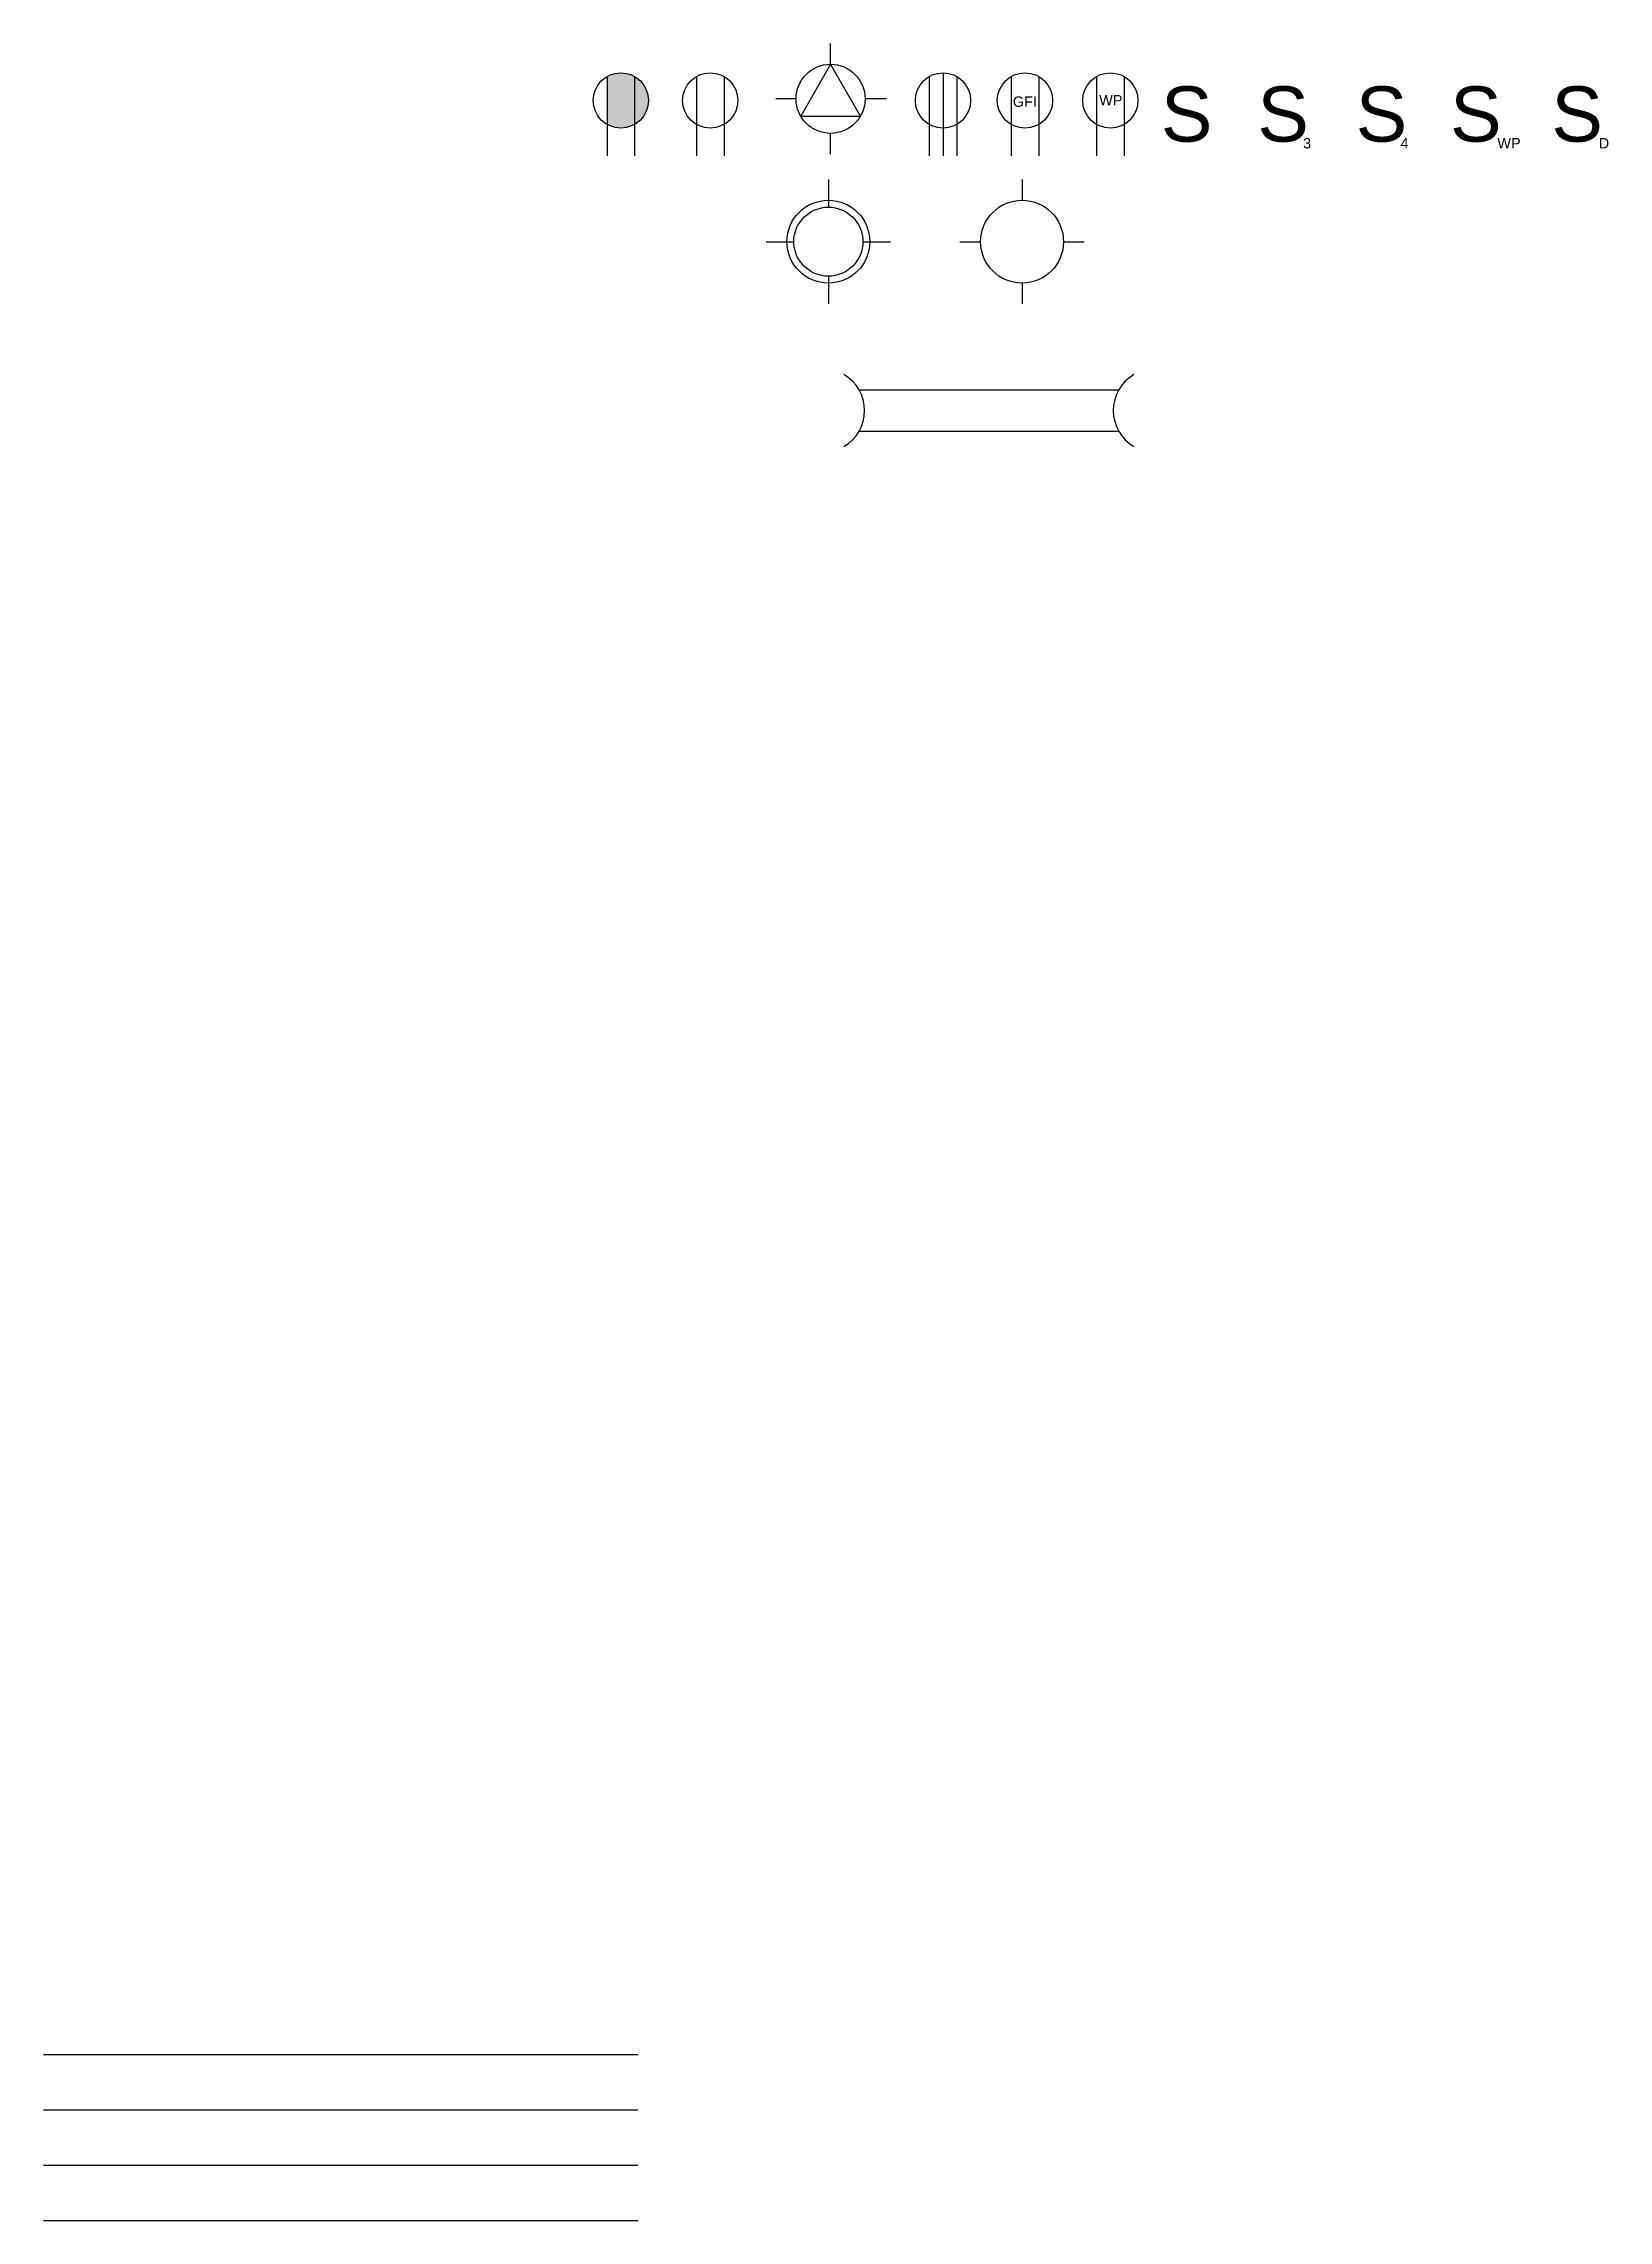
# Model space of a CAD drawing. Header units: inches. Extents: x -183 to 3029, y -67 to 1072.
# Drawn here: x 1454.4 to 1567.7, y 83.1 to 240.7 of the extents above; entities that cross this region are included whole.
import ezdxf

# ---------------------------------------------------------------- set-up
doc = ezdxf.new("R2010")
doc.units = ezdxf.units.IN
doc.header["$LTSCALE"] = 0.25
doc.header["$MEASUREMENT"] = 0
for name, color, linetype in [('Cold Water Line', 5, 'Continuous'), ('Hot Water Line', 1, 'Continuous'), ('Lights', 2, 'Continuous'), ('Propane Line', 30, 'Continuous'), ('Sewage Line', 3, 'Continuous')]:
    doc.layers.add(name, color=color, linetype=linetype)
doc.styles.get("Standard").update_dxf_attribs({"font": 'arial.ttf'})

msp = doc.modelspace()

# ---------------------------------------------------------------- texts
for s, height, p in [('GFI', 0.75, (1524.55, 236.11)), ('WP', 0.75, (1530.8, 236.21)), ('S', 4, (1535.27, 233.59)), ('S', 4, (1542.25, 233.59)), ('S', 4, (1549.37, 233.59)), ('S', 4, (1556.2, 233.59)), ('S', 4, (1563.53, 233.59)), ('3', 0.75, (1545.56, 233.1)), ('4', 0.75, (1552.61, 233.1)), ('WP', 0.75, (1559.62, 233.1)), ('D', 0.75, (1566.96, 233.1))]:
    msp.add_text(s, height=height).set_placement(p)

# ---------------------------------------------------------------- hatches: boundary and pattern name
h = msp.add_hatch(color=256)
h.dxf.hatch_style = 1
h.paths.add_polyline_path([(1495.18, 234.84, 0.57735), (1498.18, 236.57, 0.57735), (1495.18, 238.31)])

# ---------------------------------------------------------------- linework, layer by layer
for p, q in [((1511.36, 239.19), (1511.36, 240.69)), ((1495.18, 238.31), (1495.18, 232.57)), ((1497.18, 238.31), (1497.18, 232.57)), ((1501.65, 238.31), (1501.65, 232.57)), ((1503.65, 238.31), (1503.65, 232.57)), ((1518.5, 238.31), (1518.5, 232.57)), ((1519.5, 238.57), (1519.5, 232.57)), ((1520.5, 238.31), (1520.5, 232.57)), ((1524.43, 238.31), (1524.43, 232.57)), ((1526.43, 238.31), (1526.43, 232.57)), ((1530.61, 238.31), (1530.61, 232.57)), ((1532.61, 238.31), (1532.61, 232.57)), ((1508.86, 236.69), (1507.41, 236.69)), ((1515.41, 236.69), (1513.86, 236.69)), ((1511.36, 232.69), (1511.36, 234.19))]:
    msp.add_line(p, q)
msp.add_lwpolyline([(1511.36, 239.19), (1509.2, 235.44), (1513.53, 235.44)], close=True)
for centre, radius in [((1496.18, 236.57), 2), ((1502.65, 236.57), 2), ((1511.36, 236.69), 2.5), ((1519.5, 236.57), 2), ((1525.43, 236.57), 2), ((1531.61, 236.57), 2)]:
    msp.add_circle(centre, radius)
at = {"layer": 'Cold Water Line'}
msp.add_line((1454.4, 91.14), (1497.42, 91.14), dxfattribs=at)
at = {"layer": 'Hot Water Line'}
msp.add_line((1454.4, 95.14), (1497.42, 95.14), dxfattribs=at)
at = {"layer": 'Lights'}
for p, q in [((1511.2, 230.85), (1511.2, 228.85)), ((1525.22, 230.85), (1525.22, 229.35)), ((1506.7, 226.35), (1508.7, 226.35)), ((1513.7, 226.35), (1515.7, 226.35)), ((1520.72, 226.35), (1522.22, 226.35)), ((1528.22, 226.35), (1529.72, 226.35)), ((1511.2, 223.85), (1511.2, 221.85)), ((1525.22, 223.35), (1525.22, 221.85)), ((1513.42, 215.63), (1532.23, 215.63)), ((1513.42, 212.63), (1532.23, 212.63))]:
    msp.add_line(p, q, dxfattribs=at)
for centre, radius in [((1511.2, 226.35), 3), ((1511.2, 226.35), 2.5), ((1525.22, 226.35), 3)]:
    msp.add_circle(centre, radius, dxfattribs=at)
for centre, start, end in [((1510.82, 214.13), 300, 60), ((1534.82, 214.13), 120, 240)]:
    msp.add_arc(centre, 3, start, end, dxfattribs=at)
at = {"layer": 'Propane Line'}
msp.add_line((1454.4, 83.14), (1497.42, 83.14), dxfattribs=at)
at = {"layer": 'Sewage Line'}
msp.add_line((1454.4, 87.14), (1497.42, 87.14), dxfattribs=at)

msp.set_redraw_order([(e.dxf.handle, doc.entitydb.next_handle()) for e in msp.query("TEXT MTEXT ATTDEF DIMENSION ARC_DIMENSION")])  # texts and dimensions are drawn at this point

doc.saveas('drawing.dxf')
